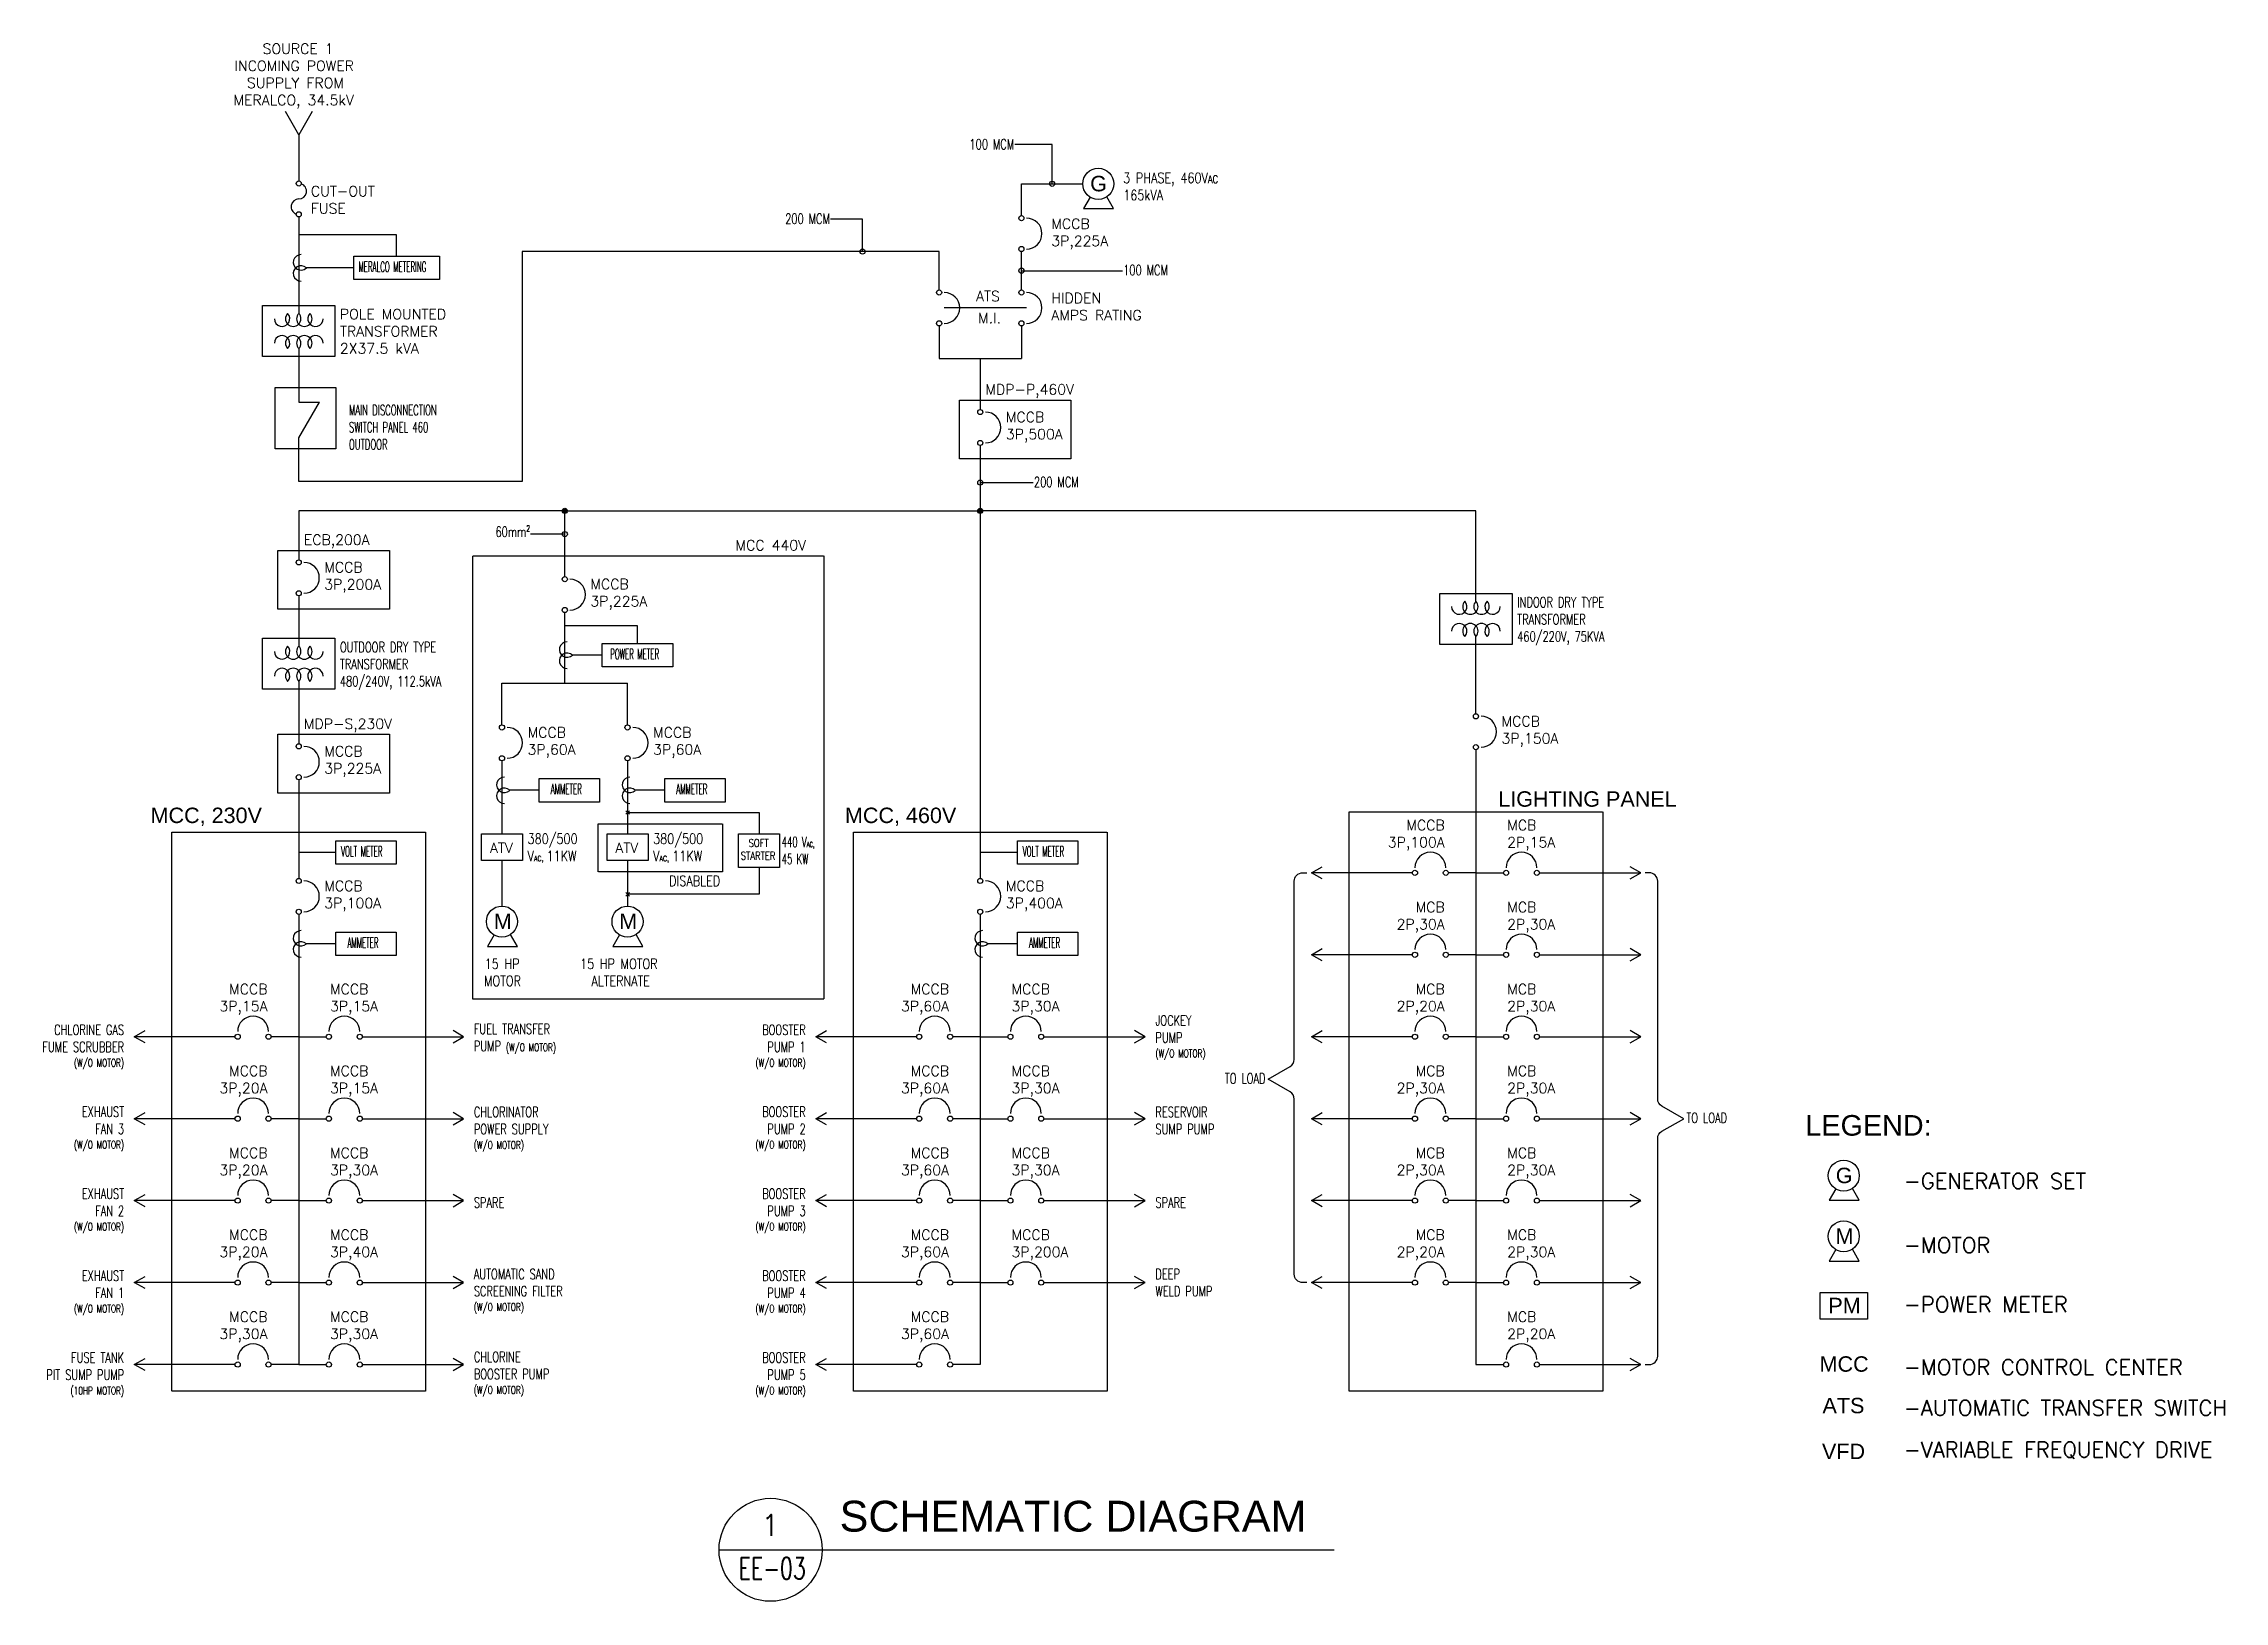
# Model space of a CAD drawing. Header units: inches. Extents: x 121959 to 321959, y 15247 to 215247.
# Drawn here: x 261104 to 282310, y 101506 to 116657 of the extents above; entities that cross this region are included whole.
import ezdxf

# ---------------------------------------------------------------- set-up
doc = ezdxf.new("R2010")
doc.units = ezdxf.units.IN
doc.header["$LTSCALE"] = 20
doc.header["$MEASUREMENT"] = 0
doc.linetypes.add('HIDDEN', pattern=[0.375, 0.25, -0.125])
doc.layers.get('0').update_dxf_attribs({"true_color": 0xc2ced6})
doc.layers.add('lighting', color=30, linetype='Continuous')
doc.styles.get("Standard").update_dxf_attribs({"font": 'arial.ttf'})
doc.dimstyles.get("Standard").update_dxf_attribs({"dimtxt": 0.18, "dimasz": 0.18, "dimexe": 0.18, "dimexo": 0.0625, "dimgap": 0.09, "dimtad": 0, "dimtih": 1, "dimtoh": 1, "dimdec": 4, "dimzin": 0, "dimdsep": 46, "dimtxsty": 'Standard', "dimcen": 0.09, "dimadec": 0, "dimazin": 0, "dimtfac": 1, "dimtdec": 4, "dimtofl": 0, "dimtmove": 0, "dimatfit": 3, "dimfxl": 1, "dimtolj": 1, "dimtzin": 0, "dimarcsym": 0})

msp = doc.modelspace()

# ---------------------------------------------------------------- texts
at = {"color": 2}
for s, width, insert, char_height, attachment_point in [('\\pi579.98;{\\Fromans|c0;SOURCE 1\\P\\pi306.17;INCOMING POWER\\P\\pi427.6;SUPPLY FROM\\P\\pi296.65;MERALCO, 34.5kV}', 1893.29, (262654, 116657), 100, 1), ('{\\Fromans|c0;\\W0.7;100 MCM}', 1402.42, (270542, 115728), 100, 3), ('\\pi20.68;G', 180.11, (271260, 115370), 150, 1), ('{\\Fromans|c0;\\W0.8;3 PHASE, 460V\\H0.75x;AC\\H1.3333x;\\P165kVA}', 1527.87, (271602, 115400), 100, 1), ('{\\Fromans|c0;CUT-OUT\\PFUSE}', 853.21, (263703, 115271), 100, 1), ('{\\Fromans|c0;\\W0.7;200 MCM}', 1402.42, (268750, 115003), 100, 3), ('{\\Fromans|c0;MCCB\\P3P,225A}', 853.21, (270903, 114954), 100, 1), ('\\pi540.46;{\\Fromans|c0;\\W0.5;MERALCO METERING}', 1809.49, (263625, 114536), 100, 1), ('{\\Fromans|c0;\\W0.7;100 MCM}', 1402.42, (271602, 114504), 100, 1), ('{\\Fromans|c0;ATS}', 853.21, (270171, 114251), 100, 1), ('{\\Fromans|c0;HIDDEN\\PAMPS RATING}', 1672.1, (270903, 114232), 100, 1), ('{\\Fromans|c0;POLE MOUNTED\\PTRANSFORMER\\P2X37.5 kVA}', 1558.14, (263985, 114075), 100, 1), ('{\\Fromans|c0;M.I.}', 853.21, (270191, 114037), 100, 1), ('{\\Fromans|c0;MDP-P,460V}', 853.21, (270262, 113343), 100, 1), ('{\\Fromans|c0;\\W0.6;MAIN DISCONNECTION\\PSWITCH PANEL 460\\POUTDOOR}', 2102.33, (264073, 113142), 100, 1), ('{\\Fromans|c0;MCCB\\P3P,500A}', 853.21, (270461, 113075), 100, 1), ('{\\Fromans|c0;\\W0.7;200 MCM}', 1402.42, (270734, 112443), 100, 1), ('{\\Fromans|c0;\\W0.7;60mm²}', 1402.42, (265834, 111959), 100, 3), ('{\\Fromans|c0;ECB,200A}', 853.21, (263635, 111881), 100, 1), ('{\\Fromans|c0;MCC 440V}', 853.21, (267832, 111828), 100, 1), ('{\\Fromans|c0;MCCB\\P3P,200A}', 853.21, (263833, 111614), 100, 1), ('{\\Fromans|c0;MCCB\\P3P,225A}', 853.21, (266421, 111450), 100, 1), ('\\A1;{\\Fromans|c0;\\W0.7;INDOOR DRY TYPE\\PTRANSFORMER\\P460/220V, 75KVA}', 1558.14, (275433, 111274), 100, 1), ('\\A1;{\\Fromans|c0;\\W0.7;OUTDOOR DRY TYPE\\PTRANSFORMER\\P480/240V, 112.5kVA}', 1558.14, (263985, 110838), 100, 1), ('\\pi334.71;{\\Fromans|c0;\\W0.5;POWER METER}', 1193.22, (266279, 110770), 100, 1), ('{\\Fromans|c0;MDP-S,230V}', 853.21, (263635, 110091), 100, 1), ('{\\Fromans|c0;MCCB\\P3P,150A}', 853.21, (275281, 110116), 100, 1), ('{\\Fromans|c0;MCCB\\P3P,60A}', 853.21, (265810, 110008), 100, 1), ('{\\Fromans|c0;MCCB\\P3P,60A}', 853.21, (267031, 110008), 100, 1), ('{\\Fromans|c0;MCCB\\P3P,225A}', 853.21, (263833, 109824), 100, 1), ('\\pi433.52;{\\Fromans|c0;\\W0.5;AMMETER}', 1193.22, (265602, 109456), 100, 1), ('\\pi433.52;{\\Fromans|c0;\\W0.5;AMMETER}', 1193.22, (266823, 109456), 100, 1), ('MCC, 230V', 1279.52, (263227, 109226), 150, 3), ('MCC, 460V', 1635.48, (269979, 109226), 150, 3), ('LIGHTING PANEL', 1936.66, (275249, 109385), 150, 1), ('{\\Fromans|c0;MCCB\\P3P,100A}', 853.21, (274728, 109106), 100, 3), ('{\\Fromans|c0;MCB\\P2P,15A}', 853.21, (275336, 109106), 100, 1), ('\\pi371.61;{\\Fromans|c0;\\W0.5;VOLT METER}', 1193.22, (263625, 108851), 100, 1), ('\\pi118.66;{\\Fromans|c0;ATV}', 475.42, (265325, 108885), 100, 1), ('{\\Fromans|c0;\\W0.8;380/500\\PV\\H0.5x;AC, \\H2x;11KW}', 853.21, (265810, 108973), 100, 1), ('\\pi118.66;{\\Fromans|c0;ATV}', 475.42, (266545, 108885), 100, 1), ('{\\Fromans|c0;\\W0.8;380/500\\PV\\H0.5x;AC, \\H2x;11KW}', 853.21, (267031, 108973), 100, 1), ('\\pi134.85;{\\Fromans|c0;\\W0.8;SOFT\\P\\pi59.137;STARTER}', 475.42, (267824, 108920), 75, 1), ('{\\Fromans|c0;\\W0.6;440 V\\H0.5x;AC, \\P\\H2x;45 KW}', 853.21, (268282, 108943), 100, 1), ('\\pi371.61;{\\Fromans|c0;\\W0.5;VOLT METER}', 1193.22, (270253, 108851), 100, 1), ('{\\Fromans|c0;MCCB\\P3P,100A}', 853.21, (263833, 108515), 100, 1), ('{\\Fromans|c0;\\W0.8;DISABLED}', 853.21, (267186, 108563), 100, 1), ('{\\Fromans|c0;MCCB\\P3P,400A}', 853.21, (270461, 108515), 100, 1), ('\\pi18.48;M', 180.11, (265463, 108195), 150, 1), ('\\pi18.48;M', 180.11, (266683, 108195), 150, 1), ('{\\Fromans|c0;MCB\\P2P,30A}', 853.21, (274728, 108309), 100, 3), ('{\\Fromans|c0;MCB\\P2P,30A}', 853.21, (275336, 108309), 100, 1), ('\\pi433.52;{\\Fromans|c0;\\W0.5;AMMETER}', 1193.22, (263625, 107963), 100, 1), ('\\pi433.52;{\\Fromans|c0;\\W0.5;AMMETER}', 1193.22, (270253, 107963), 100, 1), ('\\pi49.998;{\\Fromans|c0;\\W0.8;15 HP\\P\\pi44.284;MOTOR}', 461.9, (265342, 107757), 100, 1), ('\\pi141.17;{\\Fromans|c0;\\W0.8;15 HP MOTOR \\P\\pi251.64;ALTERNATE}', 1124.24, (266179, 107757), 100, 1), ('{\\Fromans|c0;MCCB\\P3P,15A}', 853.21, (263281, 107512), 100, 3), ('{\\Fromans|c0;MCCB\\P3P,15A}', 853.21, (263889, 107512), 100, 1), ('{\\Fromans|c0;MCCB\\P3P,60A}', 853.21, (269908, 107512), 100, 3), ('{\\Fromans|c0;MCCB\\P3P,30A}', 853.21, (270516, 107512), 100, 1), ('{\\Fromans|c0;MCB\\P2P,20A}', 853.21, (274728, 107512), 100, 3), ('{\\Fromans|c0;MCB\\P2P,30A}', 853.21, (275336, 107512), 100, 1), ('{\\Fromans|c0;\\W0.7;CHLORINE GAS\\PFUME SCRUBBER\\P\\H0.75x;(W/O MOTOR)}', 1402.42, (261887, 107115), 100, 3), ('{\\Fromans|c0;\\W0.7;FUEL TRANSFER\\PPUMP \\H0.75x;(W/O MOTOR)}', 1909.77, (265287, 107124), 100, 1), ('{\\Fromans|c0;\\W0.7;BOOSTER\\PPUMP 1\\P\\H0.75x;(W/O MOTOR)}', 1402.42, (268514, 107115), 100, 3), ('{\\Fromans|c0;\\W0.7;JOCKEY\\PPUMP\\P\\H0.75x;(W/O MOTOR)}', 1909.77, (271915, 107206), 100, 1), ('{\\Fromans|c0;MCCB\\P3P,20A}', 853.21, (263281, 106715), 100, 3), ('{\\Fromans|c0;MCCB\\P3P,15A}', 853.21, (263889, 106715), 100, 1), ('{\\Fromans|c0;MCCB\\P3P,60A}', 853.21, (269908, 106715), 100, 3), ('{\\Fromans|c0;MCCB\\P3P,30A}', 853.21, (270516, 106715), 100, 1), ('{\\Fromans|c0;MCB\\P2P,30A}', 853.21, (274728, 106715), 100, 3), ('{\\Fromans|c0;MCB\\P2P,30A}', 853.21, (275336, 106715), 100, 1), ('{\\Fromans|c0;\\W0.7;TO LOAD}', 1552.28, (272986, 106643), 100, 3), ('{\\Fromans|c0;\\W0.7;EXHAUST\\PFAN 3\\P\\H0.75x;(W/O MOTOR)}', 853.21, (261887, 106318), 100, 3), ('{\\Fromans|c0;\\W0.7;CHLORINATOR\\PPOWER SUPPLY\\P\\H0.75x;(W/O MOTOR)}', 1680.27, (265287, 106316), 100, 1), ('{\\Fromans|c0;\\W0.7;BOOSTER\\PPUMP 2\\P\\H0.75x;(W/O MOTOR)}', 853.21, (268514, 106318), 100, 3), ('{\\Fromans|c0;\\W0.7;RESERVOIR\\PSUMP PUMP}', 1680.27, (271915, 106316), 100, 1), ('{\\Fromans|c0;\\W0.7;TO LOAD}', 1552.28, (277078, 106259), 100, 1), ('LEGEND:', 1154.6, (278236, 106236), 200, 1), ('{\\Fromans|c0;MCCB\\P3P,20A}', 853.21, (263281, 105918), 100, 3), ('{\\Fromans|c0;MCCB\\P3P,30A}', 853.21, (263889, 105918), 100, 1), ('{\\Fromans|c0;MCCB\\P3P,60A}', 853.21, (269908, 105918), 100, 3), ('{\\Fromans|c0;MCCB\\P3P,30A}', 853.21, (270516, 105918), 100, 1), ('{\\Fromans|c0;MCB\\P2P,30A}', 853.21, (274728, 105918), 100, 3), ('{\\Fromans|c0;MCB\\P2P,30A}', 853.21, (275336, 105918), 100, 1), ('\\pi20.68;G', 180.11, (278510, 105724), 150, 1), ('\\A1;{\\Fromans|c0;-GENERATOR SET}', 3147.05, (279192, 105670), 150, 1), ('{\\Fromans|c0;\\W0.7;EXHAUST\\PFAN 2\\P\\H0.75x;(W/O MOTOR)}', 853.21, (261887, 105521), 100, 3), ('{\\Fromans|c0;\\W0.7;SPARE}', 853.21, (265287, 105435), 100, 1), ('{\\Fromans|c0;\\W0.7;BOOSTER\\PPUMP 3\\P\\H0.75x;(W/O MOTOR)}', 853.21, (268514, 105521), 100, 3), ('{\\Fromans|c0;\\W0.7;SPARE}', 853.21, (271915, 105435), 100, 1), ('{\\Fromans|c0;MCCB\\P3P,20A}', 853.21, (263281, 105122), 100, 3), ('{\\Fromans|c0;MCCB\\P3P,40A}', 853.21, (263889, 105122), 100, 1), ('{\\Fromans|c0;MCCB\\P3P,60A}', 853.21, (269908, 105122), 100, 3), ('{\\Fromans|c0;MCCB\\P3P,200A}', 853.21, (270516, 105122), 100, 1), ('{\\Fromans|c0;MCB\\P2P,20A}', 853.21, (274728, 105122), 100, 3), ('{\\Fromans|c0;MCB\\P2P,30A}', 853.21, (275336, 105122), 100, 1), ('\\pi18.48;M', 180.11, (278510, 105133), 150, 1), ('\\A1;{\\Fromans|c0;-MOTOR}', 3147.05, (279192, 105047), 150, 1), ('{\\Fromans|c0;\\W0.7;EXHAUST\\PFAN 1\\P\\H0.75x;(W/O MOTOR)}', 853.21, (261887, 104724), 100, 3), ('{\\Fromans|c0;\\W0.7;AUTOMATIC SAND\\PSCREENING FILTER\\P\\H0.75x;(W/O MOTOR)}', 1552.28, (265287, 104740), 100, 1), ('{\\Fromans|c0;\\W0.7;BOOSTER\\PPUMP 4\\P\\H0.75x;(W/O MOTOR)}', 853.21, (268514, 104724), 100, 3), ('{\\Fromans|c0;\\W0.7;DEEP\\PWELD PUMP}', 1552.28, (271915, 104740), 100, 1), ('\\pi-51.097;PM', 180.11, (278510, 104459), 150, 1), ('\\A1;{\\Fromans|c0;-POWER METER}', 3147.05, (279192, 104470), 150, 1), ('{\\Fromans|c0;MCCB\\P3P,30A}', 853.21, (263281, 104325), 100, 3), ('{\\Fromans|c0;MCCB\\P3P,30A}', 853.21, (263889, 104325), 100, 1), ('{\\Fromans|c0;MCCB\\P3P,60A}', 853.21, (269908, 104325), 100, 3), ('{\\Fromans|c0;MCB\\P2P,20A}', 853.21, (275336, 104325), 100, 1), ('{\\Fromans|c0;\\W0.7;FUSE TANK\\PPIT SUMP PUMP\\P\\H0.75x;(10HP MOTOR)}', 2038.3, (261887, 103927), 100, 3), ('{\\Fromans|c0;\\W0.7;CHLORINE\\PBOOSTER PUMP\\P\\H0.75x;(W/O MOTOR)}', 1488.73, (265287, 103934), 100, 1), ('{\\Fromans|c0;\\W0.7;BOOSTER\\PPUMP 5\\P\\H0.75x;(W/O MOTOR)}', 2038.3, (268514, 103927), 100, 3), ('\\pi-136.64;MCC', 180.11, (278510, 103890), 150, 1), ('\\A1;{\\Fromans|c0;-MOTOR CONTROL CENTER}', 3147.05, (279192, 103860), 150, 1), ('\\pi-108.24;ATS', 180.11, (278510, 103486), 150, 1), ('\\A1;{\\Fromans|c0;-AUTOMATIC TRANSFER SWITCH}', 4105.06, (279192, 103463), 150, 1), ('\\pi-113.46;VFD', 180.11, (278510, 103040), 150, 1), ('\\A1;{\\Fromans|c0;-VARIABLE FREQUENCY DRIVE}', 4105.06, (279192, 103057), 150, 1), ('\\pi258.08;SCHEMATIC DIAGRAM', 5006.13, (268586, 102485), 300, 1)]:
    msp.add_mtext_dynamic_manual_height_columns(s, width=width, gutter_width=1, heights=[0], dxfattribs=dict(at, insert=insert, char_height=char_height, attachment_point=attachment_point))
at = {"layer": 'lighting', "color": 2, "char_height": 210, "attachment_point": 1}
for s, insert in [('{\\Fromans|c0;1}', (268081, 102353)), ('{\\Fromans|c0;\\W0.7;EE-03}', (267861, 101933))]:
    msp.add_mtext_dynamic_manual_height_columns(s, width=20539.55, gutter_width=1, heights=[0], dxfattribs=dict(at, insert=insert))

# ---------------------------------------------------------------- hatches: boundary and pattern name
h = msp.add_hatch(color=8)
h.dxf.hatch_style = 1
edge = h.paths.add_edge_path()
edge.add_arc((266172, 112112), 25, 0, 360)
h = msp.add_hatch(color=8)
h.dxf.hatch_style = 1
edge = h.paths.add_edge_path()
edge.add_arc((270212, 112112), 25, 0, 360)

# ---------------------------------------------------------------- linework, layer by layer
at = {"color": 1}
for points in [[(263715, 115995), (263585, 115770), (263455, 115995)], [(263585, 115770), (263585, 115321)], [(270612, 114984), (270612, 115293), (271208, 115293)], [(271281, 115164), (271216, 115052), (271509, 115052), (271442, 115167)], [(263585, 114971), (263585, 114033)], [(269812, 114261), (269812, 114634), (265759, 114634), (265759, 112399), (263585, 112399), (263585, 112821)], [(270612, 114261), (270612, 114634)], [(269812, 113911), (269812, 113595)], [(270612, 113911), (270612, 113595)], [(263585, 113690), (263585, 113171)], [(269812, 113595), (270612, 113595)], [(270212, 113595), (270212, 113098)], [(263585, 112821), (263787, 113171)], [(263585, 113171), (263787, 113171)], [(270212, 112748), (270212, 108538)], [(263585, 112112), (263585, 111636)], [(266172, 112112), (263585, 112112)], [(266172, 111473), (266172, 112112), (270212, 112112)], [(275032, 112112), (270212, 112112)], [(275032, 111233), (275032, 112112)], [(263585, 111286), (263585, 110797)], [(266172, 110437), (266172, 111123)], [(266878, 110823), (266878, 110993), (266172, 110993)], [(275032, 110139), (275032, 110890)], [(263585, 110454), (263585, 109847)], [(265561, 110031), (265561, 110437), (266782, 110437)], [(266782, 110031), (266782, 110437)], [(265561, 109681), (265561, 108971)], [(266782, 109681), (266782, 108971)], [(275032, 109789), (275032, 108592)], [(263585, 109497), (263585, 108538)], [(266764, 109196), (266800, 109161)], [(266800, 109196), (266764, 109161)], [(266782, 109178), (268061, 109178), (268061, 108971)], [(265561, 108713), (265561, 108269)], [(266782, 108713), (266782, 108269)], [(268061, 108644), (268061, 108384), (266782, 108384)], [(273537, 108532), (273434, 108592), (273537, 108651)], [(274414, 108592), (273434, 108592)], [(275032, 108592), (274764, 108592)], [(275032, 108592), (275032, 105404)], [(275032, 108592), (275300, 108592)], [(275032, 108592), (275032, 103810)], [(275650, 108592), (276635, 108592)], [(276532, 108532), (276635, 108592), (276532, 108651)], [(266764, 108401), (266800, 108366)], [(266800, 108401), (266764, 108366)], [(263585, 108188), (263585, 106998)], [(270212, 108188), (270212, 106998)], [(265484, 107989), (265419, 107877), (265712, 107877), (265645, 107992)], [(266704, 107989), (266639, 107877), (266932, 107877), (266866, 107992)], [(273537, 107735), (273434, 107795), (273537, 107855)], [(274414, 107795), (273434, 107795)], [(275032, 107795), (274764, 107795)], [(275032, 107795), (275300, 107795)], [(275650, 107795), (276635, 107795)], [(276532, 107735), (276635, 107795), (276532, 107855)], [(262090, 106938), (261986, 106998), (262090, 107058)], [(262966, 106998), (261986, 106998)], [(263585, 106998), (263316, 106998)], [(263585, 106998), (263585, 103810)], [(263585, 106998), (263853, 106998)], [(263585, 106998), (263585, 103810)], [(264203, 106998), (265188, 106998)], [(265085, 106938), (265188, 106998), (265085, 107058)], [(268717, 106938), (268614, 106998), (268717, 107058)], [(269594, 106998), (268614, 106998)], [(270212, 106998), (269944, 106998)], [(270212, 106998), (270212, 103810)], [(270212, 106998), (270480, 106998)], [(270212, 106998), (270212, 103810)], [(270830, 106998), (271815, 106998)], [(271712, 106938), (271815, 106998), (271712, 107058)], [(273537, 106938), (273434, 106998), (273537, 107058)], [(274414, 106998), (273434, 106998)], [(275032, 106998), (274764, 106998)], [(275032, 106998), (275300, 106998)], [(275650, 106998), (276635, 106998)], [(276532, 106938), (276635, 106998), (276532, 107058)], [(262090, 106141), (261986, 106201), (262090, 106261)], [(265085, 106141), (265188, 106201), (265085, 106261)], [(268717, 106141), (268614, 106201), (268717, 106261)], [(271712, 106141), (271815, 106201), (271712, 106261)], [(273537, 106141), (273434, 106201), (273537, 106261)], [(276532, 106141), (276635, 106201), (276532, 106261)], [(262966, 106201), (261986, 106201)], [(263585, 106201), (263316, 106201)], [(263585, 106201), (263853, 106201)], [(264203, 106201), (265188, 106201)], [(269594, 106201), (268614, 106201)], [(270212, 106201), (269944, 106201)], [(270212, 106201), (270480, 106201)], [(270830, 106201), (271815, 106201)], [(274414, 106201), (273434, 106201)], [(275032, 106201), (274764, 106201)], [(275032, 106201), (275300, 106201)], [(275650, 106201), (276635, 106201)], [(262090, 105345), (261986, 105404), (262090, 105464)], [(262966, 105404), (261986, 105404)], [(263585, 105404), (263316, 105404)], [(263585, 105404), (263853, 105404)], [(264203, 105404), (265188, 105404)], [(265085, 105345), (265188, 105404), (265085, 105464)], [(268717, 105345), (268614, 105404), (268717, 105464)], [(269594, 105404), (268614, 105404)], [(270212, 105404), (269944, 105404)], [(270212, 105404), (270480, 105404)], [(270830, 105404), (271815, 105404)], [(271712, 105345), (271815, 105404), (271712, 105464)], [(273537, 105345), (273434, 105404), (273537, 105464)], [(274414, 105404), (273434, 105404)], [(275032, 105404), (274764, 105404)], [(275032, 105404), (275300, 105404)], [(275650, 105404), (276635, 105404)], [(276532, 105345), (276635, 105404), (276532, 105464)], [(278531, 105519), (278466, 105407), (278759, 105407), (278692, 105522)], [(278531, 104928), (278466, 104816), (278759, 104816), (278692, 104931)], [(262090, 104548), (261986, 104607), (262090, 104667)], [(262966, 104607), (261986, 104607)], [(263585, 104607), (263316, 104607)], [(263585, 104607), (263853, 104607)], [(264203, 104607), (265188, 104607)], [(265085, 104548), (265188, 104607), (265085, 104667)], [(268717, 104548), (268614, 104607), (268717, 104667)], [(269594, 104607), (268614, 104607)], [(270212, 104607), (269944, 104607)], [(270212, 104607), (270480, 104607)], [(270830, 104607), (271815, 104607)], [(271712, 104548), (271815, 104607), (271712, 104667)], [(273537, 104548), (273434, 104607), (273537, 104667)], [(274414, 104607), (273434, 104607)], [(275032, 104607), (274764, 104607)], [(275032, 104607), (275300, 104607)], [(275650, 104607), (276635, 104607)], [(276532, 104548), (276635, 104607), (276532, 104667)], [(262090, 103751), (261986, 103810), (262090, 103870)], [(262966, 103810), (261986, 103810)], [(263585, 103810), (263316, 103810)], [(263585, 103810), (263853, 103810)], [(264203, 103810), (265188, 103810)], [(265085, 103751), (265188, 103810), (265085, 103870)], [(268717, 103751), (268614, 103810), (268717, 103870)], [(269594, 103810), (268614, 103810)], [(270212, 103810), (269944, 103810)], [(275032, 103810), (275300, 103810)], [(275650, 103810), (276635, 103810)], [(276532, 103751), (276635, 103810), (276532, 103870)], [(267671, 102008), (273652, 102008)]]:
    msp.add_lwpolyline(points, dxfattribs=at)
for points in [[(264120, 114589), (264952, 114589), (264952, 114361), (264120, 114361)], [(263232, 114110), (263937, 114110), (263937, 113614), (263232, 113614)], [(270010, 113190), (271094, 113190), (271094, 112618), (270010, 112618)], [(263382, 111728), (264467, 111728), (264467, 111157), (263382, 111157)], [(274680, 111309), (275385, 111309), (275385, 110814), (274680, 110814)], [(263232, 110874), (263937, 110874), (263937, 110378), (263232, 110378)], [(266534, 110823), (267221, 110823), (267221, 110595), (266534, 110595)], [(263382, 109939), (264467, 109939), (264467, 109367), (263382, 109367)], [(265924, 109509), (266510, 109509), (266510, 109280), (265924, 109280)], [(267144, 109509), (267730, 109509), (267730, 109280), (267144, 109280)], [(263947, 108904), (264533, 108904), (264533, 108675), (263947, 108675)], [(265362, 108971), (265761, 108971), (265761, 108713), (265362, 108713)], [(266583, 108971), (266981, 108971), (266981, 108713), (266583, 108713)], [(267862, 108971), (268260, 108971), (268260, 108644), (267862, 108644)], [(270575, 108904), (271160, 108904), (271160, 108675), (270575, 108675)], [(263947, 108015), (264533, 108015), (264533, 107787), (263947, 107787)], [(270575, 108015), (271160, 108015), (271160, 107787), (270575, 107787)], [(278380, 104512), (278840, 104512), (278840, 104252), (278380, 104252)]]:
    msp.add_lwpolyline(points, close=True, dxfattribs=at)
at = {"color": 1, "linetype": 'HIDDEN'}
msp.add_lwpolyline([(270662, 114086), (269862, 114086)], dxfattribs=at)
for points in [[(263356, 113312), (263944, 113312), (263944, 112714), (263356, 112714)], [(265277, 111675), (268692, 111675), (268692, 107362), (265277, 107362)], [(266498, 109069), (267704, 109069), (267704, 108601), (266498, 108601)], [(273799, 109186), (276265, 109186), (276265, 103551), (273799, 103551)], [(262351, 108987), (264818, 108987), (264818, 103551), (262351, 103551)], [(268979, 108987), (271445, 108987), (271445, 103551), (268979, 103551)]]:
    msp.add_lwpolyline(points, close=True, dxfattribs=at)
at = {"color": 1}
for points in [[(273388, 104607), (273347, 104607, -0.414214), (273265, 104689), (273265, 106392, 0.267949), (273224, 106463), (273013, 106585), (273224, 106707, 0.267949), (273265, 106778), (273265, 108510, -0.414214), (273347, 108592), (273388, 108592)], [(276676, 103810), (276717, 103810, 0.414214), (276799, 103892), (276799, 106008, -0.267949), (276840, 106079), (277052, 106201), (276840, 106323, -0.267949), (276799, 106394), (276799, 108510, 0.414214), (276717, 108592), (276676, 108592)]]:
    msp.add_lwpolyline(points, format="xyb", dxfattribs=at)
msp.add_circle((221959, 115247), 100000)
for centre, radius in [((271359, 115293), 151), ((263585, 115296), 25), ((263585, 114996), 25), ((270612, 114959), 25), ((270612, 114659), 25), ((269812, 114236), 25), ((270612, 114236), 25), ((269812, 113936), 25), ((270612, 113936), 25), ((270212, 113073), 25), ((270212, 112773), 25), ((266172, 112112), 25), ((270212, 112112), 25), ((263585, 111611), 25), ((263585, 111311), 25), ((266172, 111448), 25), ((266172, 111148), 25), ((275032, 110114), 25), ((263585, 109822), 25), ((265561, 110006), 25), ((266782, 110006), 25), ((265561, 109706), 25), ((266782, 109706), 25), ((275032, 109814), 25), ((263585, 109522), 25), ((274439, 108592), 25), ((274739, 108592), 25), ((275325, 108592), 25), ((275625, 108592), 25), ((263585, 108513), 25), ((270212, 108513), 25), ((263585, 108213), 25), ((265561, 108118), 151), ((266782, 108118), 151), ((270212, 108213), 25), ((274439, 107795), 25), ((274739, 107795), 25), ((275325, 107795), 25), ((275625, 107795), 25), ((262991, 106998), 25), ((263291, 106998), 25), ((263878, 106998), 25), ((264178, 106998), 25), ((269619, 106998), 25), ((269919, 106998), 25), ((270505, 106998), 25), ((270805, 106998), 25), ((274439, 106998), 25), ((274739, 106998), 25), ((275325, 106998), 25), ((275625, 106998), 25), ((262991, 106201), 25), ((263291, 106201), 25), ((263878, 106201), 25), ((264178, 106201), 25), ((269619, 106201), 25), ((269919, 106201), 25), ((270505, 106201), 25), ((270805, 106201), 25), ((274439, 106201), 25), ((274739, 106201), 25), ((275325, 106201), 25), ((275625, 106201), 25), ((278608, 105647), 151), ((262991, 105404), 25), ((263291, 105404), 25), ((263878, 105404), 25), ((264178, 105404), 25), ((269619, 105404), 25), ((269919, 105404), 25), ((270505, 105404), 25), ((270805, 105404), 25), ((274439, 105404), 25), ((274739, 105404), 25), ((275325, 105404), 25), ((275625, 105404), 25), ((278608, 105057), 151), ((262991, 104607), 25), ((263291, 104607), 25), ((263878, 104607), 25), ((264178, 104607), 25), ((269619, 104607), 25), ((269919, 104607), 25), ((270505, 104607), 25), ((270805, 104607), 25), ((274439, 104607), 25), ((274739, 104607), 25), ((275325, 104607), 25), ((275625, 104607), 25), ((262991, 103810), 25), ((263291, 103810), 25), ((263878, 103810), 25), ((264178, 103810), 25), ((269619, 103810), 25), ((269919, 103810), 25), ((275325, 103810), 25), ((275625, 103810), 25), ((268173, 102008), 501)]:
    msp.add_circle(centre, radius, dxfattribs=at)
for centre, radius, start, end in [((263585, 115221), 75, 270, 70.8119), ((263585, 115071), 75, 90, 250.8119), ((270662, 114809), 150, 270, 90), ((263607, 114529), 75, 90, 313.9908), ((263607, 114421), 75, 46.0092, 270), ((269862, 114086), 150, 270, 90), ((270662, 114086), 150, 270, 90), ((263423, 113981), 75, 180, 43.9908), ((263531, 113981), 75, 136.0092, 43.9908), ((263639, 113981), 75, 136.0092, 43.9908), ((263747, 113981), 75, 136.0092, 0), ((263423, 113742), 75, 316.0092, 180), ((263531, 113742), 75, 316.0092, 223.9908), ((263639, 113742), 75, 316.0092, 223.9908), ((263747, 113742), 75, 0, 223.9908), ((270262, 112923), 150, 270, 90), ((263635, 111461), 150, 270, 90), ((266222, 111298), 150, 270, 90), ((274870, 111181), 75, 180, 43.9908), ((274978, 111181), 75, 136.0092, 43.9908), ((275086, 111181), 75, 136.0092, 43.9908), ((275194, 111181), 75, 136.0092, 0), ((274870, 110942), 75, 316.0092, 180), ((274978, 110942), 75, 316.0092, 223.9908), ((275086, 110942), 75, 316.0092, 223.9908), ((275194, 110942), 75, 0, 223.9908), ((263423, 110745), 75, 180, 43.9908), ((263531, 110745), 75, 136.0092, 43.9908), ((263639, 110745), 75, 136.0092, 43.9908), ((263747, 110745), 75, 136.0092, 0), ((266194, 110763), 75, 90, 313.9908), ((266194, 110655), 75, 46.0092, 270), ((263423, 110506), 75, 316.0092, 180), ((263531, 110506), 75, 316.0092, 223.9908), ((263639, 110506), 75, 316.0092, 223.9908), ((263747, 110506), 75, 0, 223.9908), ((275082, 109964), 150, 270, 90), ((265611, 109856), 150, 270, 90), ((266832, 109856), 150, 270, 90), ((263635, 109672), 150, 270, 90), ((265584, 109448), 75, 90, 313.9908), ((266805, 109448), 75, 90, 313.9908), ((265584, 109341), 75, 46.0092, 270), ((266805, 109341), 75, 46.0092, 270), ((274589, 108642), 150, 0, 180), ((275475, 108642), 150, 0, 180), ((263635, 108363), 150, 270, 90), ((270262, 108363), 150, 270, 90), ((263607, 107955), 75, 90, 313.9908), ((270235, 107955), 75, 90, 313.9908), ((274589, 107845), 150, 0, 180), ((275475, 107845), 150, 0, 180), ((263607, 107847), 75, 46.0092, 270), ((270235, 107847), 75, 46.0092, 270), ((263141, 107048), 150, 0, 180), ((264028, 107048), 150, 0, 180), ((269769, 107048), 150, 0, 180), ((270655, 107048), 150, 0, 180), ((274589, 107048), 150, 0, 180), ((275475, 107048), 150, 0, 180), ((263141, 106251), 150, 0, 180), ((264028, 106251), 150, 0, 180), ((269769, 106251), 150, 0, 180), ((270655, 106251), 150, 0, 180), ((274589, 106251), 150, 0, 180), ((275475, 106251), 150, 0, 180), ((263141, 105454), 150, 0, 180), ((264028, 105454), 150, 0, 180), ((269769, 105454), 150, 0, 180), ((270655, 105454), 150, 0, 180), ((274589, 105454), 150, 0, 180), ((275475, 105454), 150, 0, 180), ((263141, 104657), 150, 0, 180), ((264028, 104657), 150, 0, 180), ((269769, 104657), 150, 0, 180), ((270655, 104657), 150, 0, 180), ((274589, 104657), 150, 0, 180), ((275475, 104657), 150, 0, 180), ((263141, 103860), 150, 0, 180), ((264028, 103860), 150, 0, 180), ((269769, 103860), 150, 0, 180), ((275475, 103860), 150, 0, 180)]:
    msp.add_arc(centre, radius, start, end, dxfattribs=at)

msp.set_redraw_order([(e.dxf.handle, doc.entitydb.next_handle()) for e in msp.query("TEXT MTEXT ATTDEF DIMENSION ARC_DIMENSION")])  # texts and dimensions are drawn at this point

# ---------------------------------------------------------------- leaders
at = {"color": 1}
for points, override in [([(270910, 115293), (270910, 115675), (270548, 115675)], {"dimasz": 50, "dimldrblk": 'Origin'}), ([(269068, 114634), (269068, 114949), (268756, 114949)], {"dimasz": 50, "dimldrblk": 'Origin'}), ([(264536, 114589), (264536, 114798), (263585, 114798)], {"dimgap": 0.09, "dimtad": 0}), ([(264120, 114475), (263659, 114475)], {"dimgap": 0.09, "dimtad": 0}), ([(270612, 114448), (271596, 114448)], {"dimasz": 50, "dimldrblk": 'Origin'}), ([(270212, 112387), (270727, 112387)], {"dimasz": 50, "dimldrblk": 'Origin'}), ([(266172, 111886), (265840, 111886)], {"dimasz": 50, "dimgap": 0.09, "dimtad": 0, "dimldrblk": 'Origin'}), ([(266534, 110709), (266246, 110709)], {"dimgap": 0.09, "dimtad": 0}), ([(265924, 109395), (265636, 109395)], {"dimgap": 0.09, "dimtad": 0}), ([(267144, 109395), (266857, 109395)], {"dimgap": 0.09, "dimtad": 0}), ([(263947, 108789), (263585, 108789)], {"dimgap": 0.09, "dimtad": 0}), ([(270575, 108789), (270212, 108789)], {"dimgap": 0.09, "dimtad": 0}), ([(263947, 107901), (263659, 107901)], {"dimgap": 0.09, "dimtad": 0}), ([(270575, 107901), (270287, 107901)], {"dimgap": 0.09, "dimtad": 0})]:
    msp.add_leader(points, dimstyle='Standard', override=override, dxfattribs=at)

doc.saveas('drawing.dxf')
